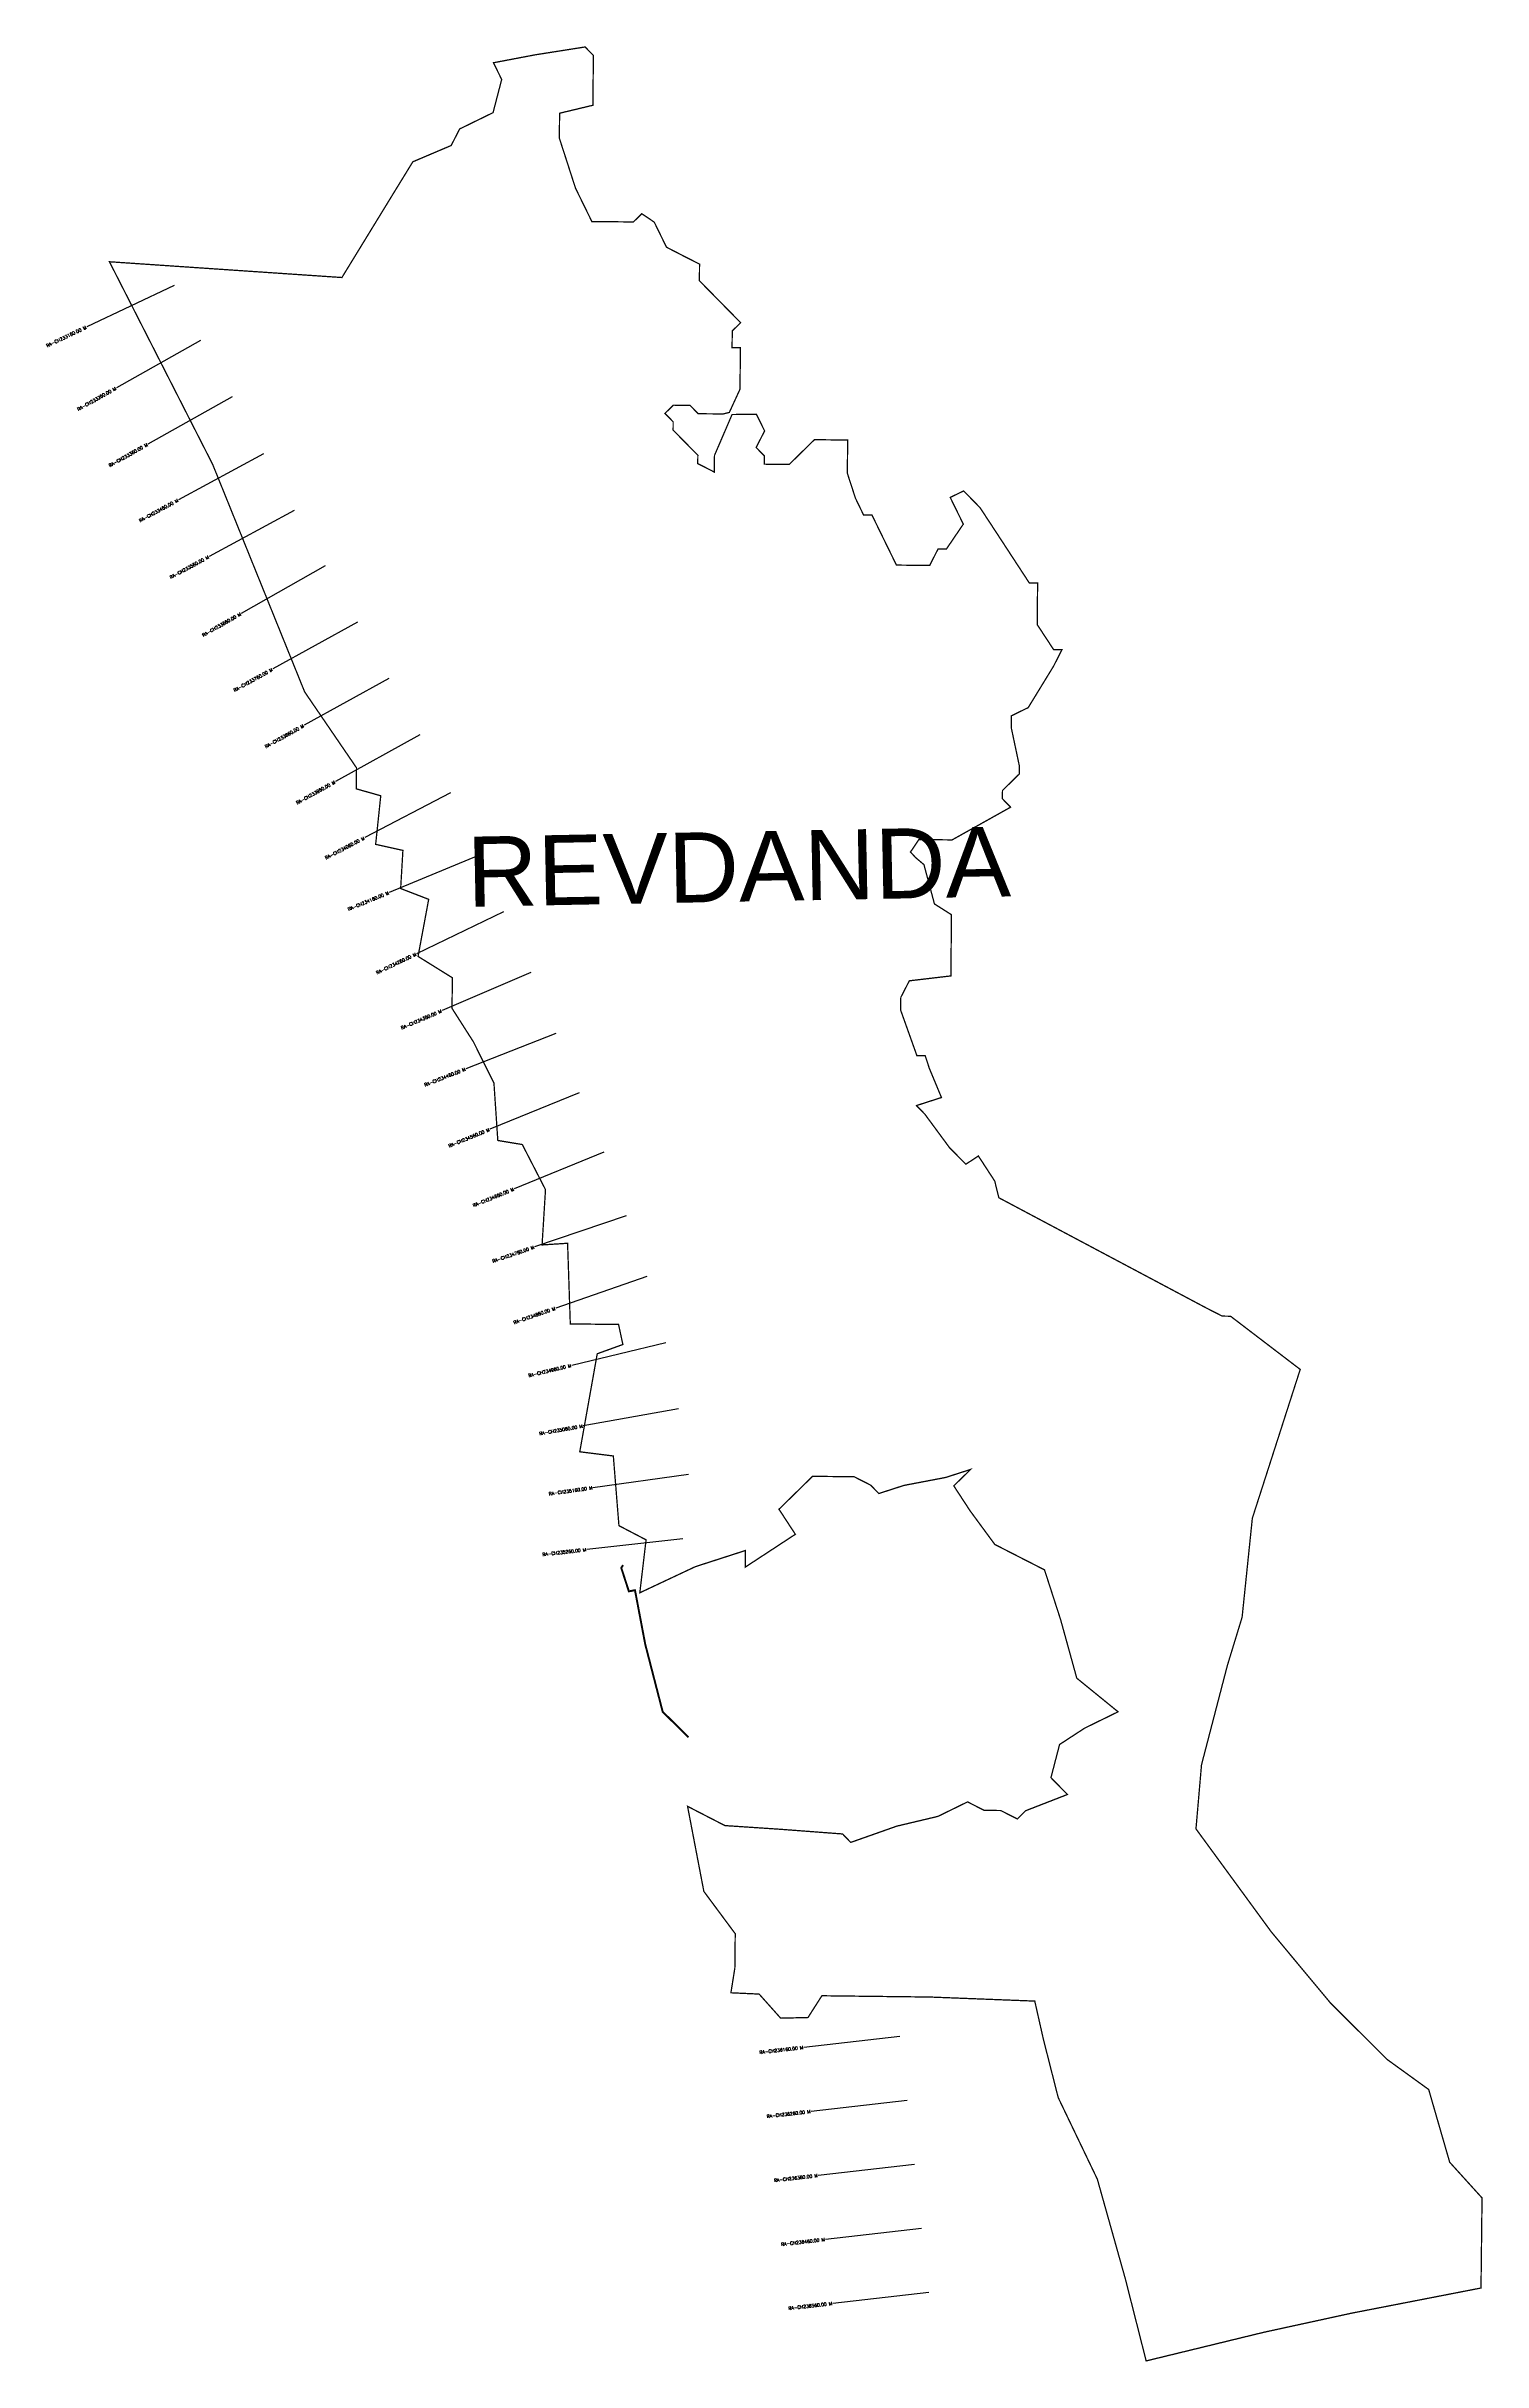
# Model space of a CAD drawing. Header units: metres. Extents: x 279981 to 282211, y 2050804 to 2054399.
import ezdxf
from ezdxf.enums import TextEntityAlignment as Align

# ---------------------------------------------------------------- set-up
doc = ezdxf.new("R2010")
doc.units = ezdxf.units.M
doc.header["$MEASUREMENT"] = 0
for name, color, linetype in [('ARTIFICIALLY PROTECTED', 4, 'Continuous'), ('CS', 134, 'Continuous'), ('CSMark', 6, 'Continuous'), ('VILLAGE BOUNDRY', 10, 'Continuous'), ('VILLAGE NAME', 250, 'Continuous')]:
    doc.layers.add(name, color=color, linetype=linetype)
doc.styles.get("Standard").update_dxf_attribs({"font": 'simplex.shx'})

msp = doc.modelspace()

# ---------------------------------------------------------------- linework, layer by layer
at = {"layer": 'ARTIFICIALLY PROTECTED', "const_width": 3, "flags": 128}
msp.add_lwpolyline([(280876.4, 2052041), (280873.6, 2052036.7), (280885.4, 2052000.2), (280894.9, 2052002), (280910.8, 2051918.1), (280937.9, 2051813.2), (280978.1, 2051773.6)], dxfattribs=at)
at = {"layer": 'CS'}
for p, q in [((280179.6, 2054027.7), (280044, 2053963.6)), ((280220.7, 2053942.4), (280090, 2053868.9)), ((280269.7, 2053855.2), (280138.9, 2053781.7)), ((280318.3, 2053766.5), (280186.4, 2053695)), ((280365.9, 2053678.5), (280234, 2053607.1)), ((280414.2, 2053592.8), (280283.9, 2053518.6)), ((280464, 2053505.2), (280332.9, 2053432.4)), ((280512.6, 2053417.7), (280381.4, 2053344.9)), ((280561.1, 2053330.3), (280429.9, 2053257.5)), ((280608.4, 2053240.1), (280475.5, 2053170.6)), ((280652.2, 2053142.8), (280513.6, 2053085.5)), ((280691, 2053055.3), (280555.8, 2052990.3)), ((280733.3, 2052961.3), (280595.5, 2052902)), ((280772, 2052866.6), (280632.4, 2052811.5)), ((280808.5, 2052774.5), (280669.7, 2052717.7)), ((280846.4, 2052681.9), (280707.5, 2052625.2)), ((280881, 2052583.5), (280739.1, 2052534.9)), ((280913.5, 2052489.3), (280771.9, 2052440.1)), ((280942.7, 2052386), (280796.8, 2052351.1)), ((280962.2, 2052283.5), (280814.5, 2052257.1)), ((280978.2, 2052181.9), (280829.7, 2052161.2)), ((280969.1, 2052082), (280820, 2052065.1)), ((281306.1, 2051308.9), (281157, 2051292.1)), ((281317.3, 2051209.5), (281168.2, 2051192.7)), ((281328.5, 2051110.1), (281179.4, 2051093.3)), ((281339.7, 2051010.8), (281190.6, 2050994)), ((281350.9, 2050911.4), (281201.8, 2050894.6))]:
    msp.add_line(p, q, dxfattribs=at)
at = {"layer": 'VILLAGE BOUNDRY', "color": 6, "const_width": 2}
msp.add_lwpolyline([(281045.6, 2053827.5), (281018.3, 2053764), (281018, 2053738.2), (280992.3, 2053751.3), (280992.5, 2053764.2), (280954.1, 2053803.3), (280954.2, 2053816.2), (280941.4, 2053829.2), (280954.5, 2053842), (280980.3, 2053841.8), (280993, 2053828.7), (281031.8, 2053828.4), (281041.3, 2053830.7), (281057.9, 2053866.8), (281058.5, 2053931.4), (281045.6, 2053931.5), (281045.9, 2053957.3), (281058.9, 2053970.1), (280994.9, 2054035.2), (280995.1, 2054061), (280969.4, 2054074.1), (280943.8, 2054087.3), (280924.8, 2054126.2), (280905.5, 2054139.3), (280892.5, 2054126.5), (280828, 2054127.1), (280802.6, 2054178.9), (280790.1, 2054217.7), (280777.5, 2054256.6), (280777.9, 2054295.3), (280829.6, 2054307.7), (280830.3, 2054385.1), (280817.5, 2054398.2), (280740, 2054386), (280675.3, 2054373.7), (280688, 2054347.7), (280674.6, 2054296.2), (280622.8, 2054270.9), (280609.6, 2054245.2), (280550.1, 2054219.9), (280518.6, 2054168.6), (280440, 2054040.2), (280079.2, 2054064.7), (280239.4, 2053750.1), (280382.2, 2053396.8), (280462.7, 2053278.9), (280462.3, 2053246.3), (280500.3, 2053235.5), (280492.4, 2053160.1), (280534.7, 2053150.7), (280531.2, 2053091.5), (280574.7, 2053074.7), (280558.2, 2052986.1), (280611.5, 2052952.9), (280610.9, 2052905.5), (280644.2, 2052853.3), (280676, 2052789.3), (280682, 2052700.3), (280720, 2052694), (280756, 2052624), (280750.7, 2052538.1), (280790.3, 2052540.7), (280794.5, 2052415.5), (280869.4, 2052414.6), (280876.1, 2052383.5), (280836.3, 2052369.1), (280809.2, 2052216.9), (280861.3, 2052210.4), (280870, 2052102.2), (280912.1, 2052080.2), (280902.4, 2051998), (280988.5, 2052038.5), (281066.2, 2052063.6), (281066, 2052037.8), (281143.8, 2052088.8), (281118.4, 2052127.7), (281170.5, 2052178.8), (281235, 2052178.2), (281260.7, 2052165.1), (281273.4, 2052152.1), (281312.3, 2052164.7), (281376.9, 2052177), (281415.8, 2052189.5), (281389.7, 2052164), (281415.2, 2052125), (281453.4, 2052073), (281530.5, 2052033.6), (281555.6, 2051956), (281580.6, 2051865.4), (281644.7, 2051813.2), (281592.8, 2051787.8), (281553.9, 2051762.4), (281540.5, 2051710.9), (281566.1, 2051684.8), (281501.3, 2051659.6), (281488.3, 2051646.8), (281462.6, 2051659.9), (281436.8, 2051660.2), (281411.1, 2051673.3), (281365.1, 2051650.8), (281301.1, 2051635.6), (281229.8, 2051610.4), (281217.1, 2051623.5), (281120.3, 2051630.8), (281034.5, 2051636.5), (280976.5, 2051666.4), (281001.8, 2051534.3), (281050.5, 2051468.6), (281049.9, 2051415.3), (281043.8, 2051376.9), (281087.6, 2051374.9), (281121, 2051337.5), (281163.4, 2051338.5), (281185, 2051372.3), (281353, 2051370.3), (281515.4, 2051364), (281528.8, 2051304.6), (281551.8, 2051214.1), (281612.5, 2051087.5), (281655.9, 2050933), (281688.3, 2050805.3), (281871.1, 2050849.8), (282007, 2050879.4), (282208, 2050918.5), (282209.6, 2051058.4), (282159.4, 2051113.8), (282126.8, 2051226.7), (282062.3, 2051273.4), (281974.4, 2051361), (281882.4, 2051471.6), (281765.6, 2051631.4), (281774.2, 2051730.9), (281814.4, 2051885.4), (281837.2, 2051960), (281853.1, 2052113.8), (281927.4, 2052344.8), (281868.5, 2052389.8), (281819.3, 2052427.4), (281806.3, 2052427.6), (281780.7, 2052440.7), (281459.6, 2052611.4), (281453.3, 2052637.2), (281427.9, 2052676.2), (281408.4, 2052663.4), (281382.8, 2052689.5), (281344.6, 2052741.4), (281331.8, 2052754.5), (281370.6, 2052767), (281351.7, 2052812.4), (281345.4, 2052831.8), (281332.5, 2052831.9), (281307.3, 2052902.5), (281307.5, 2052922.5), (281320.7, 2052948.2), (281385.2, 2052955.8), (281386.1, 2053050.8), (281359.7, 2053067.6), (281343.4, 2053128.6), (281330.3, 2053139.7), (281322.5, 2053148.2), (281335.5, 2053167.5), (281387.1, 2053167), (281477.9, 2053217.8), (281465.2, 2053230.8), (281465.3, 2053243.7), (281491.3, 2053269.3), (281491.4, 2053282.2), (281479.1, 2053340.4), (281479.2, 2053359.7), (281505.2, 2053372.4), (281544.5, 2053436.6), (281557.6, 2053462.3), (281544.7, 2053462.4), (281519.2, 2053501.3), (281519.8, 2053565.9), (281506.9, 2053566), (281456, 2053643.9), (281430.5, 2053682.8), (281405, 2053708.9), (281384.2, 2053698.7), (281404.5, 2053657.3), (281378.3, 2053618.7), (281365.4, 2053618.9), (281352.3, 2053593.2), (281300.7, 2053593.7), (281262.7, 2053671.4), (281249.7, 2053671.5), (281237.1, 2053697.5), (281224.5, 2053736.3), (281225, 2053787.9), (281173.4, 2053788.4), (281134.3, 2053750), (281095.6, 2053750.4), (281095.7, 2053763.3), (281082.9, 2053776.3), (281096.1, 2053802), (281083.4, 2053827.9), (281045.6, 2053827.5)], dxfattribs=at)

# ---------------------------------------------------------------- texts
at = {"layer": 'CSMark'}
for s, rotation, p in [('RA-CH233160.00 M', 25.3376, (280043.1, 2053963.1)), ('RA-CH233260.00 M', 29.321, (280089.1, 2053868.4)), ('RA-CH233360.00 M', 29.321, (280138.1, 2053781.2)), ('RA-CH233460.00 M', 28.4346, (280185.5, 2053694.6)), ('RA-CH233560.00 M', 28.4346, (280233.1, 2053606.6)), ('RA-CH233660.00 M', 29.6349, (280283, 2053518.1)), ('RA-CH233760.00 M', 29.0312, (280332, 2053431.9)), ('RA-CH233860.00 M', 29.0312, (280380.5, 2053344.4)), ('RA-CH233960.00 M', 29.0312, (280429.1, 2053257)), ('RA-CH234060.00 M', 27.6174, (280474.7, 2053170.1)), ('RA-CH234160.00 M', 22.4509, (280512.6, 2053085.1)), ('RA-CH234260.00 M', 25.6848, (280554.9, 2052989.8)), ('RA-CH234360.00 M', 23.2979, (280594.6, 2052901.6)), ('RA-CH234460.00 M', 21.5245, (280631.5, 2052811.2)), ('RA-CH234560.00 M', 22.237, (280668.8, 2052717.3)), ('RA-CH234660.00 M', 22.237, (280706.6, 2052624.8)), ('RA-CH234760.00 M', 18.9081, (280738.2, 2052534.6)), ('RA-CH234860.00 M', 19.1612, (280770.9, 2052439.7)), ('RA-CH234960.00 M', 13.4337, (280795.8, 2052350.9)), ('RA-CH235060.00 M', 10.1501, (280813.6, 2052256.9)), ('RA-CH235160.00 M', 7.933, (280828.7, 2052161)), ('RA-CH235260.00 M', 6.454, (280819, 2052065)), ('RA-CH236160.00 M', 6.431, (281156, 2051292)), ('RA-CH236260.00 M', 6.431, (281167.2, 2051192.6)), ('RA-CH236360.00 M', 6.431, (281178.4, 2051093.2)), ('RA-CH236460.00 M', 6.431, (281189.6, 2050993.9)), ('RA-CH236560.00 M', 6.431, (281200.8, 2050894.5))]:
    msp.add_text(s, height=5, rotation=rotation, dxfattribs=at).set_placement(p, align=Align.MIDDLE_RIGHT)
at = {"layer": 'VILLAGE NAME', "insert": (280633, 2053171.8), "char_height": 108.748, "attachment_point": 1, "rotation": 1.1028}
msp.add_mtext_dynamic_manual_height_columns('{\\fArial|b0|i0|c0|p34;REVDANDA}', width=726.929, gutter_width=543.7, heights=[0], dxfattribs=at)

doc.saveas('drawing.dxf')
